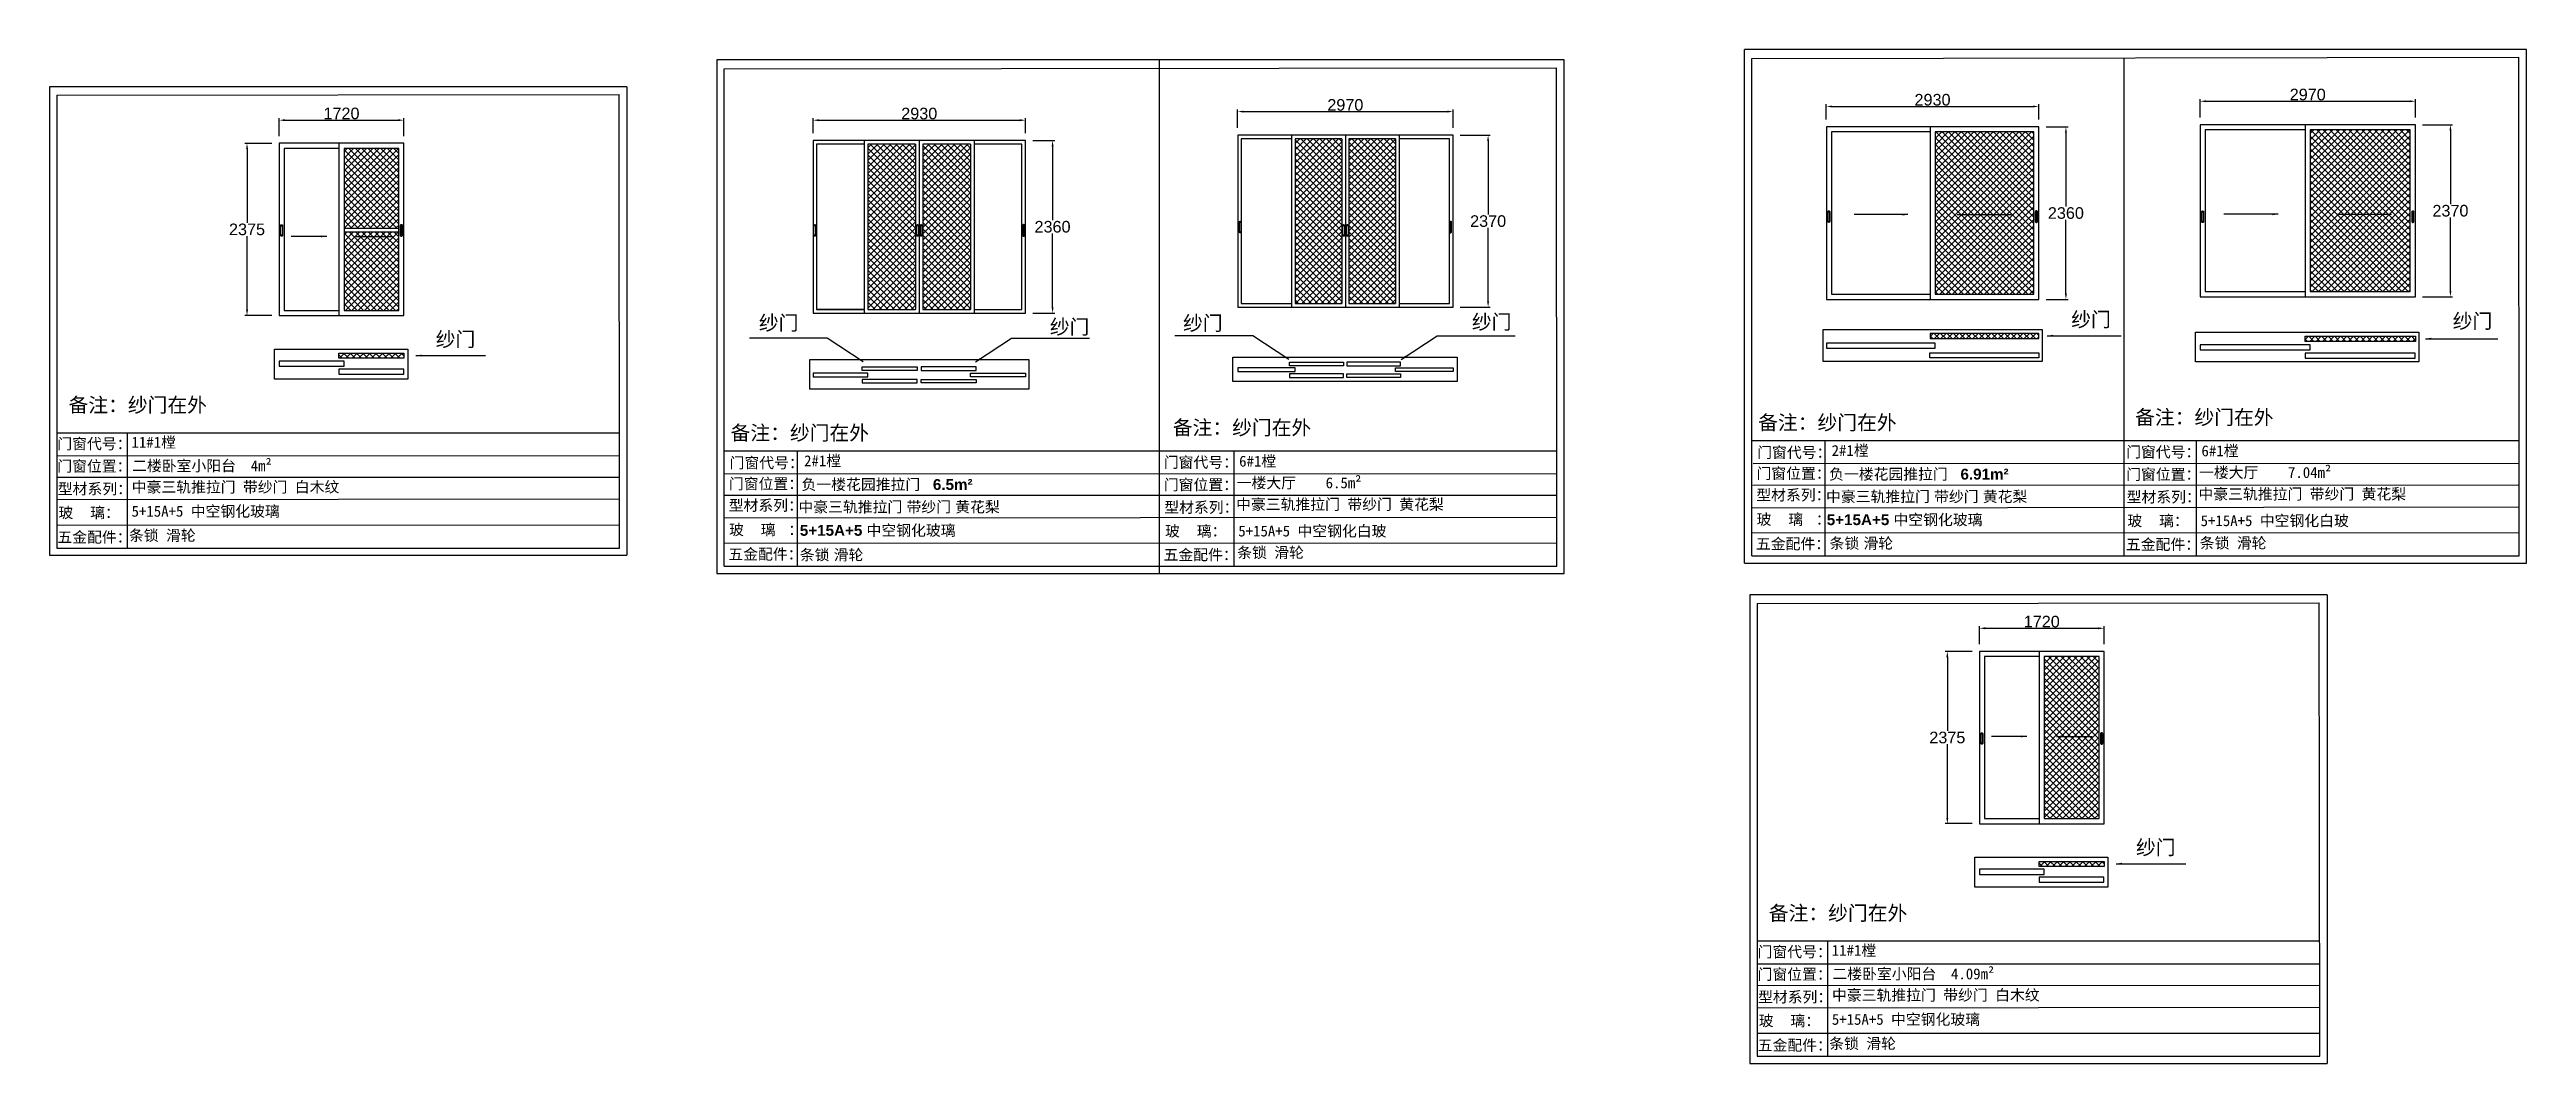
# Model space of a CAD drawing. Header units: inches. Extents: x -138455 to 599497, y -747149 to 13167.
# Drawn here: x 36365 to 70524, y -86344 to -72365 of the extents above; entities that cross this region are included whole.
import ezdxf

# ---------------------------------------------------------------- set-up
doc = ezdxf.new("R2010")
doc.units = ezdxf.units.IN
doc.header["$MEASUREMENT"] = 0
doc.header["$PDMODE"] = 35
doc.header["$PDSIZE"] = -3
doc.layers.add('0 @ 1', color=7, linetype='Continuous')
doc.styles.add('Annotative', font='arialbd.ttf')
doc.styles.get("Standard").update_dxf_attribs({"font": 'arial.ttf'})
doc.dimstyles.get("Standard").update_dxf_attribs({"dimtxt": 80, "dimasz": 70, "dimexe": 40, "dimexo": 80, "dimgap": 0, "dimtad": 1, "dimtih": 1, "dimtoh": 1, "dimdec": 0, "dimzin": 0, "dimdsep": 46, "dimtxsty": 'Standard', "dimcen": 0.09, "dimadec": 0, "dimazin": 0, "dimtfac": 1, "dimtdec": 0, "dimtofl": 0, "dimtmove": 0, "dimatfit": 3, "dimfxl": 0, "dimtolj": 1, "dimtzin": 0, "dimarcsym": 0})
pattern_1 = [(45, (-17907.65, 7520.05), (-44.194174, 44.194174), []), (135, (-17907.65, 7520.05), (-44.194174, -44.194174), [])]

msp = doc.modelspace()

# ---------------------------------------------------------------- texts
at = {"layer": '0 @ 1', "style": 'Annotative'}
for s, height, p in [('备注：纱门在外', 200, (36626.3, -77365)), ('备注：纱门在外 ', 200, (45756.9, -77749.8)), ('备注：纱门在外 ', 200, (51855.3, -77676.6)), ('备注：纱门在外 ', 200, (59928, -77607.4)), ('备注：纱门在外 ', 200, (65126.9, -77534.1)), ('门窗代号：', 150, (36471.9, -77875.1)), ('门窗代号：', 150, (59914.5, -77994.7)), ('门窗代号：', 150, (65003.2, -77987.9)), ('门窗位置：', 150, (36471.9, -78184.1)), ('门窗代号：', 150, (45743.4, -78137.2)), ('门窗代号：', 150, (51731.6, -78130.4)), ('门窗位置：', 150, (59905.4, -78283.7)), ('负一楼花园推拉门   6.91m²', 150, (60906.6, -78294.3)), ('门窗位置：', 150, (65003.2, -78296.9)), ('型材系列：', 150, (36478.2, -78496.2)), ('型材系列：', 150, (45731.5, -78723.6)), ('门窗位置：', 150, (45734.4, -78426.1)), ('负一楼花园推拉门   6.5m²', 150, (46735.5, -78436.7)), ('门窗位置：', 150, (51731.6, -78439.4)), ('型材系列：', 150, (59902.6, -78581.1)), ('中豪三轨推拉门 带纱门 黄花梨', 150, (60863.6, -78602.9)), ('型材系列：', 150, (65009.5, -78609.1)), ('玻    璃：', 150, (36487.3, -78824.7)), ('玻    璃   ：', 150, (45735.5, -79059.7)), ('中豪三轨推拉门 带纱门 黄花梨', 150, (46692.5, -78745.4)), ('5+15A+5 中空钢化玻璃', 150, (46711.8, -79069)), ('型材系列：', 150, (51737.9, -78751.6)), ('玻    璃：', 150, (51748.4, -79078.9)), ('玻    璃   ：', 150, (59906.6, -78917.2)), ('5+15A+5 中空钢化玻璃', 150, (60874.3, -78922.3)), ('玻    璃：', 150, (65020, -78936.4)), ('五金配件：', 150, (36473.2, -79162.3)), ('五金配件：', 150, (45726.3, -79396.8)), ('条锁 滑轮 ', 150, (46711.7, -79406.8)), ('五金配件：', 150, (51727.9, -79405)), ('五金配件：', 150, (59897.4, -79254.3)), ('条锁 滑轮 ', 150, (60912.6, -79247.3)), ('五金配件：', 150, (64999.5, -79262.6)), ('备注：纱门在外', 200, (60074.7, -84370.7)), ('门窗代号：', 150, (59920.3, -84880.8)), ('门窗位置：', 150, (59920.3, -85189.8)), ('型材系列：', 150, (59926.6, -85502)), ('玻    璃：', 150, (59935.7, -85830.4)), ('五金配件：', 150, (59921.6, -86168))]:
    msp.add_text(s, height=height, dxfattribs=at).set_placement(p)
for s, width, insert, char_height, attachment_point in [('{\\fSimSun|b1|i0|c134|p2;纱门}', 4396.385, (46692.4, -76255.4), 200, 9), ('{\\fSimSun|b1|i0|c134|p2;纱门}', 4396.385, (50159.4, -76309.7), 200, 7), ('{\\fSimSun|b1|i0|c134|p2;纱门}', 4396.385, (52542.3, -76258.9), 200, 9), ('{\\fSimSun|b1|i0|c134|p2;纱门}', 4396.385, (55979.7, -76242.5), 200, 7), ('{\\fSimSun|b1|i0|c134|p2;纱门}', 4396.385, (64245.2, -75986.2), 200, 1), ('{\\fSimSun|b1|i0|c134|p2;纱门}', 4396.385, (69506.3, -76008.6), 200, 1), ('{\\fSimSun|b1|i0|c134|p2;纱门}', 4396.385, (41690.1, -76260), 200, 1), ('{\\fSimSun|b1|i0|c134|p2;11#1樘}', 4396.385, (37495.2, -77703.8), 150, 1), ('{\\fSimSun|b1|i0|c134|p2;2#1樘}', 4396.385, (60941.7, -77817.6), 150, 1), ('{\\fSimSun|b1|i0|c134|p2;6#1樘}', 4396.385, (66041.9, -77822.6), 150, 1), ('{\\fSimSun|b1|i0|c134|p2;二楼卧室小阳台  4m²}', 4396.385, (37503.2, -78028.1), 150, 1), ('{\\fSimSun|b1|i0|c134|p2;2#1樘}', 4396.385, (46770.6, -77960.1), 150, 1), ('{\\fSimSun|b1|i0|c134|p2;6#1樘}', 4396.385, (52770.3, -77965.1), 150, 1), ('{\\fSimSun|b1|i0|c134|p2;一楼大厅    7.04m²}', 4396.385, (66008.4, -78121), 150, 1), ('\\pt2250;{\\fSimSun|b1|i0|c134|p2;中豪三轨推拉门 带纱门 白木纹}', 4396.385, (37497.9, -78321.1), 150, 1), ('{\\fSimSun|b1|i0|c134|p2;一楼大厅    6.5m²}', 4396.385, (52736.7, -78263.5), 150, 1), ('{\\fSimSun|b1|i0|c134|p2;中豪三轨推拉门 带纱门 黄花梨}', 4396.385, (52728.4, -78559.9), 150, 1), ('{\\fSimSun|b1|i0|c134|p2;中豪三轨推拉门 带纱门 黄花梨}', 4396.385, (66000.1, -78417.5), 150, 1), ('{\\fSimSun|b1|i0|c134|p2;5+15A+5 中空钢化玻璃}', 5972.399, (37496.1, -78655.5), 150, 1), ('{\\fSimSun|b1|i0|c134|p2;5+15A+5 中空钢化白玻 }', 5972.399, (52758.6, -78928.3), 150, 1), ('{\\fSimSun|b1|i0|c134|p2;5+15A+5 中空钢化白玻 }', 5972.399, (66030.2, -78785.8), 150, 1), ('{\\fSimSun|b1|i0|c134|p2;条锁 滑轮 }', 4396.385, (37460.1, -78988.5), 150, 1), ('{\\fSimSun|b1|i0|c134|p2;条锁 滑轮 }', 4396.385, (52743.7, -79224.5), 150, 1), ('{\\fSimSun|b1|i0|c134|p2;条锁 滑轮 }', 4396.385, (66018, -79092.8), 150, 1), ('{\\fSimSun|b1|i0|c134|p2;纱门}', 4396.385, (65138.5, -83265.7), 200, 1), ('{\\fSimSun|b1|i0|c134|p2;11#1樘}', 4396.385, (60943.5, -84709.5), 150, 1), ('{\\fSimSun|b1|i0|c134|p2;二楼卧室小阳台  4.09m²}', 4396.385, (60951.5, -85033.8), 150, 1), ('\\pt2250;{\\fSimSun|b1|i0|c134|p2;中豪三轨推拉门 带纱门 白木纹}', 4396.385, (60946.3, -85326.8), 150, 1), ('{\\fSimSun|b1|i0|c134|p2;5+15A+5 中空钢化玻璃}', 5972.399, (60944.5, -85661.2), 150, 1), ('{\\fSimSun|b1|i0|c134|p2;条锁 滑轮 }', 4396.385, (60908.5, -85994.2), 150, 1)]:
    msp.add_mtext_dynamic_manual_height_columns(s, width=width, gutter_width=903.5, heights=[0], dxfattribs=dict(at, insert=insert, char_height=char_height, attachment_point=attachment_point))

# ---------------------------------------------------------------- blocks, each defined once
blk = doc.blocks.new('*D1100')
at = {"color": 0, "lineweight": -2, "transparency": 16777216}
for p, q in [((62879, -80663), (62507, -80663)), ((62537, -80743), (62537, -81759)), ((62537, -82958), (62537, -81943)), ((62879, -83038), (62507, -83038))]:
    blk.add_line(p, q, dxfattribs=at)
at = {"color": 0, "transparency": 16777216}
for points in [[(62523, -80743), (62550, -80743), (62537, -80663)], [(62523, -82958), (62550, -82958), (62537, -83038)]]:
    blk.add_solid(points, dxfattribs=at)
at = {"layer": 'Defpoints', "color": 0, "transparency": 16777216}
for p in [(62979, -80663), (62537, -83038), (62979, -83038)]:
    blk.add_point(p, dxfattribs=at)
at = {"color": 0, "transparency": 16777216, "insert": (62537, -81851), "char_height": 160, "attachment_point": 5}
blk.add_mtext('\\A1;2375', dxfattribs=at)
blk = doc.blocks.new('*D1101')
at = {"color": 0, "lineweight": -2, "transparency": 16777216}
for p, q in [((62979, -80563), (62979, -80314)), ((63059, -80344), (64619, -80344)), ((64699, -80563), (64699, -80314))]:
    blk.add_line(p, q, dxfattribs=at)
at = {"color": 0, "transparency": 16777216}
for points in [[(63059, -80331), (63059, -80358), (62979, -80344)], [(64619, -80331), (64619, -80358), (64699, -80344)]]:
    blk.add_solid(points, dxfattribs=at)
at = {"layer": 'Defpoints', "color": 0, "transparency": 16777216}
for p in [(64699, -80344), (62979, -80663), (64699, -80663)]:
    blk.add_point(p, dxfattribs=at)
at = {"color": 0, "transparency": 16777216, "insert": (63839, -80253), "char_height": 160, "attachment_point": 5}
blk.add_mtext('\\A1;1720', dxfattribs=at)
blk = doc.blocks.new('*D1102')
at = {"color": 0, "lineweight": -2, "transparency": 16777216}
for p, q in [((69092, -73403), (69505, -73403)), ((69475, -73483), (69475, -74496)), ((69475, -75693), (69475, -74680)), ((69092, -75773), (69505, -75773))]:
    blk.add_line(p, q, dxfattribs=at)
at = {"color": 0, "transparency": 16777216}
for points in [[(69462, -73483), (69489, -73483), (69475, -73403)], [(69462, -75693), (69489, -75693), (69475, -75773)]]:
    blk.add_solid(points, dxfattribs=at)
at = {"layer": 'Defpoints', "color": 0, "transparency": 16777216}
for p in [(68992, -73403), (68992, -75773), (69475, -75773)]:
    blk.add_point(p, dxfattribs=at)
at = {"color": 0, "transparency": 16777216, "insert": (69475, -74588), "char_height": 160, "attachment_point": 5}
blk.add_mtext('\\A1;2370', dxfattribs=at)
blk = doc.blocks.new('*D1103')
at = {"color": 0, "lineweight": -2, "transparency": 16777216}
for p, q in [((66022, -73303), (66022, -73048)), ((66102, -73078), (68912, -73078)), ((68992, -73303), (68992, -73048))]:
    blk.add_line(p, q, dxfattribs=at)
at = {"color": 0, "transparency": 16777216}
for points in [[(66102, -73065), (66102, -73091), (66022, -73078)], [(68912, -73065), (68912, -73091), (68992, -73078)]]:
    blk.add_solid(points, dxfattribs=at)
at = {"layer": 'Defpoints', "color": 0, "transparency": 16777216}
for p in [(68992, -73078), (66022, -73403), (68992, -73403)]:
    blk.add_point(p, dxfattribs=at)
at = {"color": 0, "transparency": 16777216, "insert": (67507, -72986), "char_height": 160, "attachment_point": 5}
blk.add_mtext('\\A1;2970', dxfattribs=at)
blk = doc.blocks.new('*D1104')
at = {"color": 0, "lineweight": -2, "transparency": 16777216}
for p, q in [((60868, -73330), (60868, -73120)), ((60948, -73150), (63718, -73150)), ((63798, -73330), (63798, -73120))]:
    blk.add_line(p, q, dxfattribs=at)
at = {"color": 0, "transparency": 16777216}
for points in [[(60948, -73137), (60948, -73163), (60868, -73150)], [(63718, -73137), (63718, -73163), (63798, -73150)]]:
    blk.add_solid(points, dxfattribs=at)
at = {"layer": 'Defpoints', "color": 0, "transparency": 16777216}
for p in [(60868, -73430), (63798, -73150), (63798, -73430)]:
    blk.add_point(p, dxfattribs=at)
at = {"color": 0, "transparency": 16777216, "insert": (62333, -73058), "char_height": 160, "attachment_point": 5}
blk.add_mtext('\\A1;2930', dxfattribs=at)
blk = doc.blocks.new('*D1105')
at = {"color": 0, "lineweight": -2, "transparency": 16777216}
for p, q in [((63898, -73430), (64202, -73430)), ((64172, -73510), (64172, -74528)), ((64172, -75730), (64172, -74712)), ((63898, -75810), (64202, -75810))]:
    blk.add_line(p, q, dxfattribs=at)
at = {"color": 0, "transparency": 16777216}
for points in [[(64159, -73510), (64186, -73510), (64172, -73430)], [(64159, -75730), (64186, -75730), (64172, -75810)]]:
    blk.add_solid(points, dxfattribs=at)
at = {"layer": 'Defpoints', "color": 0, "transparency": 16777216}
for p in [(63798, -73430), (63798, -75810), (64172, -75810)]:
    blk.add_point(p, dxfattribs=at)
at = {"color": 0, "transparency": 16777216, "insert": (64172, -74620), "char_height": 160, "attachment_point": 5}
blk.add_mtext('\\A1;2360', dxfattribs=at)
blk = doc.blocks.new('*D1125')
at = {"color": 0, "lineweight": -2, "transparency": 16777216}
for p, q in [((46894, -73519), (46894, -73309)), ((46974, -73339), (49744, -73339)), ((49824, -73519), (49824, -73309))]:
    blk.add_line(p, q, dxfattribs=at)
at = {"color": 0, "transparency": 16777216}
for points in [[(46974, -73326), (46974, -73353), (46894, -73339)], [(49744, -73326), (49744, -73353), (49824, -73339)]]:
    blk.add_solid(points, dxfattribs=at)
at = {"layer": 'Defpoints', "color": 0, "transparency": 16777216}
for p in [(49824, -73339), (46894, -73619), (49824, -73619)]:
    blk.add_point(p, dxfattribs=at)
at = {"color": 0, "transparency": 16777216, "insert": (48359, -73248), "char_height": 160, "attachment_point": 5}
blk.add_mtext('\\A1;2930', dxfattribs=at)
blk = doc.blocks.new('*D1126')
at = {"color": 0, "lineweight": -2, "transparency": 16777216}
for p, q in [((49924, -73619), (50227, -73619)), ((50197, -73699), (50197, -74718)), ((50197, -75919), (50197, -74901)), ((49924, -75999), (50227, -75999))]:
    blk.add_line(p, q, dxfattribs=at)
at = {"color": 0, "transparency": 16777216}
for points in [[(50184, -73699), (50211, -73699), (50197, -73619)], [(50184, -75919), (50211, -75919), (50197, -75999)]]:
    blk.add_solid(points, dxfattribs=at)
at = {"layer": 'Defpoints', "color": 0, "transparency": 16777216}
for p in [(49824, -73619), (49824, -75999), (50197, -75999)]:
    blk.add_point(p, dxfattribs=at)
at = {"color": 0, "transparency": 16777216, "insert": (50197, -74809), "char_height": 160, "attachment_point": 5}
blk.add_mtext('\\A1;2360', dxfattribs=at)
blk = doc.blocks.new('*D1127')
at = {"color": 0, "lineweight": -2, "transparency": 16777216}
for p, q in [((55820, -73546), (56234, -73546)), ((56204, -73626), (56204, -74639)), ((56204, -75836), (56204, -74822)), ((55820, -75916), (56234, -75916))]:
    blk.add_line(p, q, dxfattribs=at)
at = {"color": 0, "transparency": 16777216}
for points in [[(56190, -73626), (56217, -73626), (56204, -73546)], [(56190, -75836), (56217, -75836), (56204, -75916)]]:
    blk.add_solid(points, dxfattribs=at)
at = {"layer": 'Defpoints', "color": 0, "transparency": 16777216}
for p in [(55720, -73546), (55720, -75916), (56204, -75916)]:
    blk.add_point(p, dxfattribs=at)
at = {"color": 0, "transparency": 16777216, "insert": (56204, -74731), "char_height": 160, "attachment_point": 5}
blk.add_mtext('\\A1;2370', dxfattribs=at)
blk = doc.blocks.new('*D1128')
at = {"color": 0, "lineweight": -2, "transparency": 16777216}
for p, q in [((52750, -73446), (52750, -73190)), ((52830, -73220), (55640, -73220)), ((55720, -73446), (55720, -73190))]:
    blk.add_line(p, q, dxfattribs=at)
at = {"color": 0, "transparency": 16777216}
for points in [[(52830, -73207), (52830, -73234), (52750, -73220)], [(55640, -73207), (55640, -73234), (55720, -73220)]]:
    blk.add_solid(points, dxfattribs=at)
at = {"layer": 'Defpoints', "color": 0, "transparency": 16777216}
for p in [(55720, -73220), (52750, -73546), (55720, -73546)]:
    blk.add_point(p, dxfattribs=at)
at = {"color": 0, "transparency": 16777216, "insert": (54235, -73129), "char_height": 160, "attachment_point": 5}
blk.add_mtext('\\A1;2970', dxfattribs=at)
blk = doc.blocks.new('*D1129')
at = {"color": 0, "lineweight": -2, "transparency": 16777216}
for p, q in [((39431, -73658), (39058, -73658)), ((39088, -73738), (39088, -74754)), ((39088, -75953), (39088, -74937)), ((39431, -76033), (39058, -76033))]:
    blk.add_line(p, q, dxfattribs=at)
at = {"color": 0, "transparency": 16777216}
for points in [[(39075, -73738), (39102, -73738), (39088, -73658)], [(39075, -75953), (39102, -75953), (39088, -76033)]]:
    blk.add_solid(points, dxfattribs=at)
at = {"layer": 'Defpoints', "color": 0, "transparency": 16777216}
for p in [(39531, -73658), (39088, -76033), (39531, -76033)]:
    blk.add_point(p, dxfattribs=at)
at = {"color": 0, "transparency": 16777216, "insert": (39088, -74845), "char_height": 160, "attachment_point": 5}
blk.add_mtext('\\A1;2375', dxfattribs=at)
blk = doc.blocks.new('*D1130')
at = {"color": 0, "lineweight": -2, "transparency": 16777216}
for p, q in [((39531, -73558), (39531, -73309)), ((39611, -73339), (41171, -73339)), ((41251, -73558), (41251, -73309))]:
    blk.add_line(p, q, dxfattribs=at)
at = {"color": 0, "transparency": 16777216}
for points in [[(39611, -73325), (39611, -73352), (39531, -73339)], [(41171, -73325), (41171, -73352), (41251, -73339)]]:
    blk.add_solid(points, dxfattribs=at)
at = {"layer": 'Defpoints', "color": 0, "transparency": 16777216}
for p in [(41251, -73339), (39531, -73658), (41251, -73658)]:
    blk.add_point(p, dxfattribs=at)
at = {"color": 0, "transparency": 16777216, "insert": (40391, -73247), "char_height": 160, "attachment_point": 5}
blk.add_mtext('\\A1;1720', dxfattribs=at)

# ---------------------------------------------------------------- dimensions: what is measured, and where the dimension line sits
for base, p1, p2, picture, middle in [((55720.4, -73220.5), (52750.4, -73545.6), (55720.4, -73545.6), '*D1128', (54235.4, -73128.8)), ((63798.5, -73149.8), (60868.5, -73429.9), (63798.5, -73429.9), '*D1104', (62333.5, -73058.1)), ((68992, -73078), (66022, -73403.1), (68992, -73403.1), '*D1103', (67507, -72986.3)), ((41250.7, -73338.6), (39530.7, -73657.8), (41250.7, -73657.8), '*D1130', (40390.7, -73246.9)), ((49823.6, -73339.4), (46893.6, -73619.4), (49823.6, -73619.4), '*D1125', (48358.6, -73247.7)), ((64699.1, -80344.3), (62979.1, -80663.5), (64699.1, -80663.5), '*D1101', (63839.1, -80252.6))]:
    dim = msp.add_linear_dim(base=base, p1=p1, p2=p2, dimstyle='Standard', override={"dimtxt": 160, "dimasz": 80, "dimexe": 30, "dimexo": 100, "dimgap": 10})
    dim.commit()
    dim.dimension.update_dxf_attribs({"geometry": picture, "text_midpoint": middle})
for base, p1, p2, text, picture, middle in [((64172.2, -75809.9), (63798.5, -73429.9), (63798.5, -75809.9), '2360', '*D1105', (64172.2, -74619.9)), ((39088.2, -76032.8), (39530.7, -73657.8), (39530.7, -76032.8), '2375', '*D1129', (39088.2, -74845.3)), ((50197.3, -75999.4), (49823.6, -73619.4), (49823.6, -75999.4), '2360', '*D1126', (50197.3, -74809.4)), ((62536.5, -83038.5), (62979.1, -80663.5), (62979.1, -83038.5), '2375', '*D1100', (62536.5, -81851))]:
    dim = msp.add_linear_dim(base=base, p1=p1, p2=p2, angle=90, text=text, dimstyle='Standard', override={"dimtxt": 160, "dimasz": 80, "dimexe": 30, "dimexo": 100, "dimgap": 10})
    dim.commit()
    dim.dimension.update_dxf_attribs({"geometry": picture, "text_midpoint": middle})
for base, p1, p2, picture, middle in [((69475.3, -75773.1), (68992, -73403.1), (68992, -75773.1), '*D1102', (69475.3, -74588.1)), ((56203.6, -75915.6), (55720.4, -73545.6), (55720.4, -75915.6), '*D1127', (56203.6, -74730.6))]:
    dim = msp.add_linear_dim(base=base, p1=p1, p2=p2, angle=90, dimstyle='Standard', override={"dimtxt": 160, "dimasz": 80, "dimexe": 30, "dimexo": 100, "dimgap": 10})
    dim.commit()
    dim.dimension.update_dxf_attribs({"geometry": picture, "text_midpoint": middle})

# ---------------------------------------------------------------- hatches: boundary and pattern name
h = msp.add_hatch()
h.set_pattern_fill('ANSI37', color=256, scale=500)
h.paths.add_polyline_path([(41180.7, -73727.8), (40425.7, -73727.8), (40425.7, -74828.5), (41180.7, -74828.5)])
h.paths.add_polyline_path([(41180.7, -74878.5), (40425.7, -74878.5), (40425.7, -75962.8), (41180.7, -75962.8)])
h = msp.add_hatch()
h.set_pattern_fill('ANSI37', color=256, scale=500)
h.set_pattern_definition([(45, (-32078.72, 14930.827), (-44.194174, 44.194174), []), (135, (-32078.72, 14930.827), (-44.194174, -44.194174), [])])
h.paths.add_polyline_path([(47651.1, -75949.4), (48308.6, -75949.4), (48308.6, -73669.4), (47651.1, -73669.4)])
h.paths.add_polyline_path([(49066.1, -73669.4), (48408.6, -73669.4), (48408.6, -75949.4), (49066.1, -75949.4)])
h.paths.add_polyline_path([(53542.9, -75865.6), (54185.4, -75865.6), (54185.4, -73595.6), (53542.9, -73595.6)])
h.paths.add_polyline_path([(54927.9, -73595.6), (54285.4, -73595.6), (54285.4, -75865.6), (54927.9, -75865.6)])
h = msp.add_hatch()
h.set_pattern_fill('ANSI37', color=256, scale=500)
h.set_pattern_definition([(45, (-94160.04, 20282.01), (-44.194174, 44.194174), []), (135, (-94160.04, 20282.01), (-44.194174, -44.194174), [])])
h.paths.add_polyline_path([(63728.5, -73499.9), (62368.5, -73499.9), (62368.5, -75739.9), (63728.5, -75739.9)])
h = msp.add_hatch()
h.set_pattern_fill('ANSI37', color=256, scale=500)
h.set_pattern_definition([(45, (-80350.37, 26162.57), (-44.194174, 44.194174), []), (135, (-80350.37, 26162.57), (-44.194174, -44.194174), [])])
h.paths.add_polyline_path([(68922, -73473.1), (67542, -73473.1), (67542, -75703.1), (68922, -75703.1)])
h = msp.add_hatch()
h.set_pattern_fill('ANSI37', color=256, scale=500)
h.set_pattern_definition(pattern_1)
h.paths.add_polyline_path([(63798.5, -76348.9), (63798.5, -76278.9), (62298.5, -76278.9), (62298.5, -76348.9)])
h = msp.add_hatch()
h.set_pattern_fill('ANSI37', color=256, scale=500)
h.set_pattern_definition(pattern_1)
h.paths.add_polyline_path([(67472, -76318.3), (67472, -76388.3), (68992, -76388.3), (68992, -76318.3)])
h = msp.add_hatch()
h.set_pattern_fill('ANSI37', color=256, scale=500)
h.set_pattern_definition([(45, (-23611.136, 7543.597), (-44.194174, 44.194174), []), (135, (-23611.136, 7543.597), (-44.194174, -44.194174), [])])
h.paths.add_polyline_path([(41250.7, -76621.8), (41250.7, -76551.8), (40355.7, -76551.8), (40355.7, -76621.8)])
h = msp.add_hatch()
h.set_pattern_fill('ANSI37', color=256, scale=500)
h.set_pattern_definition([(45, (-21651.894, 22172.444), (-44.194174, 44.194174), []), (135, (-21651.894, 22172.444), (-44.194174, -44.194174), [])])
h.paths.add_polyline_path([(63874.1, -82968.5), (64629.1, -82968.5), (64629.1, -80733.5), (63874.1, -80733.5)])
h = msp.add_hatch()
h.set_pattern_fill('ANSI37', color=256, scale=500)
h.set_pattern_definition([(45, (-162.77, 537.877), (-44.194174, 44.194174), []), (135, (-162.77, 537.877), (-44.194174, -44.194174), [])])
h.paths.add_polyline_path([(64699.1, -83627.6), (64699.1, -83557.6), (63804.1, -83557.6), (63804.1, -83627.6)])

# ---------------------------------------------------------------- linework, layer by layer
for p, q in [((70523.7, -72364.9), (59739.8, -72364.9)), ((59739.8, -79444.9), (59739.8, -72364.9)), ((70523.7, -79444.9), (70523.7, -72364.9)), ((51666.4, -72507.4), (45568.8, -72507.4)), ((45568.8, -72507.4), (45568.8, -79587.4)), ((45668.8, -72631.5), (57144.9, -72614.8)), ((45668.8, -79487.4), (45668.8, -72631.5)), ((51666.4, -72507.4), (51666.4, -79587.4)), ((57252.1, -72507.4), (51666.4, -72507.4)), ((57152.5, -79487.8), (57144.9, -72614.8)), ((57252.1, -79587.4), (57252.1, -72507.4)), ((59839.8, -72489), (70416.5, -72471.7)), ((59839.8, -79344.9), (59839.8, -72489)), ((64972.5, -72478.5), (64972.4, -79345.3)), ((70424.1, -79345.3), (70416.5, -72471.7)), ((44325.6, -72879.3), (36364.7, -72879.3)), ((36364.7, -72879.3), (36364.7, -79338.5)), ((36464.7, -72995), (44218.4, -72986)), ((36464.7, -72995), (36464.7, -79239)), ((44226, -79238.9), (44218.4, -72986)), ((44325.6, -72879.3), (44325.6, -79338.5)), ((62298.5, -73429.9), (62298.5, -75809.9)), ((67472, -73403.1), (67472, -75773.1)), ((40355.7, -73657.8), (40355.7, -76032.8)), ((40425.7, -73727.8), (40425.7, -75962.8)), ((49823.6, -73619.4), (46893.6, -73619.4)), ((46893.6, -73619.4), (46893.6, -75999.4)), ((46943.6, -73669.4), (46943.6, -75949.4)), ((47601.1, -73669.4), (46943.6, -73669.4)), ((47601.1, -73619.4), (47601.1, -75999.4)), ((47651.1, -73669.4), (47651.1, -75949.4)), ((48308.6, -73669.4), (47651.1, -73669.4)), ((48308.6, -73669.4), (48308.6, -75949.4)), ((48358.6, -73619.4), (48358.6, -75999.4)), ((49066.1, -73669.4), (48408.6, -73669.4)), ((48408.6, -73669.4), (48408.6, -75949.4)), ((49066.1, -73669.4), (49066.1, -75949.4)), ((49116.1, -73619.4), (49116.1, -75999.4)), ((49773.6, -73669.4), (49116.1, -73669.4)), ((49773.6, -75949.4), (49773.6, -73669.4)), ((49823.6, -75999.4), (49823.6, -73619.4)), ((52800.4, -73595.6), (52800.4, -75865.6)), ((53492.9, -73595.6), (52800.4, -73595.6)), ((53492.9, -73545.6), (53492.9, -75915.6)), ((53542.9, -73595.6), (53542.9, -75865.6)), ((54185.4, -73595.6), (53542.9, -73595.6)), ((54185.4, -73595.6), (54185.4, -75865.6)), ((54235.4, -73545.6), (54235.4, -75915.6)), ((54285.4, -73595.6), (54285.4, -75865.6)), ((54927.9, -73595.6), (54285.4, -73595.6)), ((54927.9, -73595.6), (54927.9, -75865.6)), ((54977.9, -73545.6), (54977.9, -75915.6)), ((55670.4, -73595.6), (54977.9, -73595.6)), ((55670.4, -75865.6), (55670.4, -73595.6)), ((62368.5, -73499.9), (62368.5, -75739.9)), ((67542, -73473.1), (67542, -75703.1)), ((40425.7, -74828.5), (41180.7, -74828.5)), ((40425.7, -74878.5), (41180.7, -74878.5)), ((46893.6, -75999.4), (49823.6, -75999.4)), ((46943.6, -75949.4), (47601.1, -75949.4)), ((47651.1, -75949.4), (48308.6, -75949.4)), ((48408.6, -75949.4), (49066.1, -75949.4)), ((49116.1, -75949.4), (49773.6, -75949.4)), ((52800.4, -75865.6), (53492.9, -75865.6)), ((53542.9, -75865.6), (54185.4, -75865.6)), ((54285.4, -75865.6), (54927.9, -75865.6)), ((54977.9, -75865.6), (55670.4, -75865.6)), ((36464.7, -77649.8), (44223.9, -77649.8)), ((37435.9, -77649.8), (37436.3, -79239.8)), ((59839.8, -77756.2), (70422, -77756.2)), ((60845.9, -77755.9), (60845.8, -79345.1)), ((65967.2, -77761.2), (65967.6, -79345.4)), ((36464.7, -77965), (44224.3, -77962.9)), ((45668.8, -77898.7), (51666.4, -77898.7)), ((45668.8, -78213.8), (57150.8, -78211.8)), ((46674.8, -77898.4), (46674.7, -79487.5)), ((51666.4, -77898.7), (57150.4, -77898.7)), ((52695.5, -77903.6), (52696, -79487.9)), ((59857.1, -78073.3), (70422.4, -78069.3)), ((36464.7, -78262.4), (44224.7, -78259.2)), ((36464.7, -78570.5), (44225.1, -78561.5)), ((45668.8, -78508), (57151.2, -78508)), ((59854, -78371.8), (70422.8, -78365.6)), ((45668.8, -78819.4), (57151.6, -78810.4)), ((59839.8, -78685.3), (70423.2, -78667.9)), ((36464.7, -78921.2), (44225.6, -78918.8)), ((36464.7, -79239), (44226, -79239.1)), ((45668.8, -79170.1), (57152, -79167.7)), ((59839.8, -79029.9), (70423.7, -79025.2)), ((36364.7, -79338.5), (44325.6, -79338.5)), ((45568.8, -79587.4), (51666.4, -79587.4)), ((45668.8, -79487.8), (51666.4, -79487.9)), ((51666.4, -79487.8), (57152.5, -79487.9)), ((51666.4, -79587.4), (57252.1, -79587.4)), ((59739.8, -79444.9), (70523.7, -79444.9)), ((59839.8, -79345.3), (70424.1, -79345.4)), ((67773.9, -79885), (59813.1, -79885)), ((59813.1, -79885), (59813.1, -86344.2)), ((67773.9, -79885), (67773.9, -86344.2)), ((59913.1, -80000.7), (67666.8, -79991.7)), ((59913.1, -80000.7), (59913.1, -86244.7)), ((67674.3, -86244.7), (67666.8, -79991.7)), ((63804.1, -80663.5), (63804.1, -83038.5)), ((63874.1, -80733.5), (63874.1, -82968.5)), ((59913.1, -84655.5), (67672.3, -84655.5)), ((60884.2, -84655.5), (60884.7, -86245.5)), ((59913.1, -84970.7), (67672.7, -84968.6)), ((59913.1, -85268.1), (67673.1, -85264.9)), ((59913.1, -85576.2), (67673.5, -85567.3)), ((59913.1, -85927), (67673.9, -85924.5)), ((59813.1, -86344.2), (67773.9, -86344.2)), ((59913.1, -86244.7), (67674.3, -86244.8))]:
    msp.add_line(p, q)
for points in [[(60868.5, -75809.9), (63798.5, -75809.9), (63798.5, -73429.9), (60868.5, -73429.9)], [(66022, -75773.1), (68992, -75773.1), (68992, -73403.1), (66022, -73403.1)], [(39530.7, -76032.8), (41250.7, -76032.8), (41250.7, -73657.8), (39530.7, -73657.8)], [(52750.4, -75915.6), (55720.4, -75915.6), (55720.4, -73545.6), (52750.4, -73545.6)], [(39554, -74793.3), (39575.3, -74793.3), (39575.3, -74924.5), (39554, -74924.5)], [(39554, -74793.3), (39575.3, -74793.3), (39575.3, -74924.5), (39554, -74924.5)], [(41227.4, -74793.3), (41206.1, -74793.3), (41206.1, -74924.5), (41227.4, -74924.5)], [(41227.4, -74793.3), (41206.1, -74793.3), (41206.1, -74924.5), (41227.4, -74924.5)], [(46907.1, -74792.3), (46928.4, -74792.3), (46928.4, -74923.5), (46907.1, -74923.5)], [(46907.1, -74792.3), (46928.4, -74792.3), (46928.4, -74923.5), (46907.1, -74923.5)], [(48323.1, -74792.3), (48344.4, -74792.3), (48344.4, -74923.5), (48323.1, -74923.5)], [(48323.1, -74792.3), (48344.4, -74792.3), (48344.4, -74923.5), (48323.1, -74923.5)], [(48374.4, -74792.3), (48395.7, -74792.3), (48395.7, -74923.5), (48374.4, -74923.5)], [(48374.4, -74792.3), (48395.7, -74792.3), (48395.7, -74923.5), (48374.4, -74923.5)], [(49810.1, -74792.3), (49788.8, -74792.3), (49788.8, -74923.5), (49810.1, -74923.5)], [(49810.1, -74792.3), (49788.8, -74792.3), (49788.8, -74923.5), (49810.1, -74923.5)], [(52774.5, -74746.3), (52795.7, -74746.3), (52795.7, -74877.5), (52774.5, -74877.5)], [(52774.5, -74746.3), (52795.7, -74746.3), (52795.7, -74877.5), (52774.5, -74877.5)], [(54199.8, -74792.3), (54221.1, -74792.3), (54221.1, -74923.5), (54199.8, -74923.5)], [(54199.8, -74792.3), (54221.1, -74792.3), (54221.1, -74923.5), (54199.8, -74923.5)], [(54251.2, -74792.3), (54272.5, -74792.3), (54272.5, -74923.5), (54251.2, -74923.5)], [(54251.2, -74792.3), (54272.5, -74792.3), (54272.5, -74923.5), (54251.2, -74923.5)], [(55696.3, -74746.3), (55675, -74746.3), (55675, -74877.5), (55696.3, -74877.5)], [(55696.3, -74746.3), (55675, -74746.3), (55675, -74877.5), (55696.3, -74877.5)], [(60891.6, -74602.7), (60912.9, -74602.7), (60912.9, -74734), (60891.6, -74734)], [(60891.6, -74602.7), (60912.9, -74602.7), (60912.9, -74734), (60891.6, -74734)], [(63775.4, -74602.7), (63754.1, -74602.7), (63754.1, -74734), (63775.4, -74734)], [(63775.4, -74602.7), (63754.1, -74602.7), (63754.1, -74734), (63775.4, -74734)], [(66046.1, -74603.8), (66067.4, -74603.8), (66067.4, -74735), (66046.1, -74735)], [(66046.1, -74603.8), (66067.4, -74603.8), (66067.4, -74735), (66046.1, -74735)], [(68967.9, -74603.8), (68946.6, -74603.8), (68946.6, -74735), (68967.9, -74735)], [(68967.9, -74603.8), (68946.6, -74603.8), (68946.6, -74735), (68967.9, -74735)], [(39466.5, -76493.9), (41304.2, -76493.9), (41304.2, -76907.5), (39466.5, -76907.5)], [(60824.9, -76224.8), (63846.9, -76224.8), (63846.9, -76667.4), (60824.9, -76667.4)], [(62368.5, -76412.1), (60868.5, -76412.1), (60868.5, -76482.1), (62368.5, -76482.1)], [(63798.5, -76278.9), (62298.5, -76278.9), (62298.5, -76348.9), (63798.5, -76348.9)], [(65959.3, -76263.1), (69039.1, -76263.1), (69039.1, -76672.5), (65959.3, -76672.5)], [(67542, -76434.2), (66022, -76434.2), (66022, -76504.2), (67542, -76504.2)], [(67472, -76318.3), (68992, -76318.3), (68992, -76388.3), (67472, -76388.3)], [(40425.7, -76661.3), (39530.7, -76661.3), (39530.7, -76731.3), (40425.7, -76731.3)], [(40354.2, -76840.8), (41249.2, -76840.8), (41249.2, -76770.8), (40354.2, -76770.8)], [(40355.7, -76551.8), (41250.7, -76551.8), (41250.7, -76621.8), (40355.7, -76621.8)], [(46850, -76640.7), (49872, -76640.7), (49872, -77048.5), (46850, -77048.5)], [(47651.1, -76826.1), (46893.6, -76826.1), (46893.6, -76876.1), (47651.1, -76876.1)], [(48330.8, -76790.4), (47573.3, -76790.4), (47573.3, -76740.4), (48330.8, -76740.4)], [(48387.4, -76790.4), (49144.9, -76790.4), (49144.9, -76740.4), (48387.4, -76740.4)], [(49066.1, -76826.1), (49823.6, -76826.1), (49823.6, -76876.1), (49066.1, -76876.1)], [(52685, -76607.3), (55775.4, -76607.3), (55775.4, -76940.1), (52685, -76940.1)], [(53542.9, -76755.4), (52750.4, -76755.4), (52750.4, -76805.4), (53542.9, -76805.4)], [(54209.4, -76723.7), (53466.9, -76723.7), (53466.9, -76673.7), (54209.4, -76673.7)], [(54209.4, -76837.1), (53466.9, -76837.1), (53466.9, -76887.1), (54209.4, -76887.1)], [(54255.2, -76723.7), (54997.7, -76723.7), (54997.7, -76673.7), (54255.2, -76673.7)], [(54255.2, -76837.1), (54997.7, -76837.1), (54997.7, -76887.1), (54255.2, -76887.1)], [(54927.9, -76755.4), (55720.4, -76755.4), (55720.4, -76805.4), (54927.9, -76805.4)], [(63797.6, -76615.2), (62297.6, -76615.2), (62297.6, -76545.2), (63797.6, -76545.2)], [(68991, -76551.7), (67471, -76551.7), (67471, -76621.7), (68991, -76621.7)], [(48330.8, -76911.9), (47573.3, -76911.9), (47573.3, -76961.9), (48330.8, -76961.9)], [(48387.4, -76911.9), (49144.9, -76911.9), (49144.9, -76961.9), (48387.4, -76961.9)], [(62979.1, -83038.5), (64699.1, -83038.5), (64699.1, -80663.5), (62979.1, -80663.5)], [(63002.4, -81799), (63023.7, -81799), (63023.7, -81930.2), (63002.4, -81930.2)], [(63002.4, -81799), (63023.7, -81799), (63023.7, -81930.2), (63002.4, -81930.2)], [(64675.8, -81799), (64654.5, -81799), (64654.5, -81930.2), (64675.8, -81930.2)], [(64675.8, -81799), (64654.5, -81799), (64654.5, -81930.2), (64675.8, -81930.2)], [(62914.9, -83499.6), (64752.5, -83499.6), (64752.5, -83913.3), (62914.9, -83913.3)], [(63874.1, -83667.1), (62979.1, -83667.1), (62979.1, -83737.1), (63874.1, -83737.1)], [(63804.1, -83557.6), (64699.1, -83557.6), (64699.1, -83627.6), (63804.1, -83627.6)], [(63802.5, -83846.6), (64697.5, -83846.6), (64697.5, -83776.6), (63802.5, -83776.6)]]:
    msp.add_lwpolyline(points, close=True)
for points in [[(40355.7, -73727.8), (39600.7, -73727.8), (39600.7, -75962.8), (40355.7, -75962.8)], [(40425.7, -75962.8), (41180.7, -75962.8), (41180.7, -73727.8), (40425.7, -73727.8)], [(62298.5, -73499.9), (60938.5, -73499.9), (60938.5, -75739.9), (62298.5, -75739.9)], [(62368.5, -75739.9), (63728.5, -75739.9), (63728.5, -73499.9), (62368.5, -73499.9)], [(67472, -73473.1), (66092, -73473.1), (66092, -75703.1), (67472, -75703.1)], [(67542, -75703.1), (68922, -75703.1), (68922, -73473.1), (67542, -73473.1)], [(47601.1, -75949.4), (46943.6, -75949.4)], [(63804.1, -80733.5), (63049.1, -80733.5), (63049.1, -82968.5), (63804.1, -82968.5)], [(63874.1, -82968.5), (64629.1, -82968.5), (64629.1, -80733.5), (63874.1, -80733.5)]]:
    msp.add_lwpolyline(points)
for points in [[(39564.1, -74779.6), (39565.7, -74779.6, -0.4142136), (39579.7, -74793.6), (39579.7, -74923.8, -0.4142136), (39565.7, -74937.8), (39564.1, -74937.8, -0.4142136), (39550.1, -74923.8), (39550.1, -74793.6, -0.4142136)], [(39564.1, -74779.6), (39565.7, -74779.6, -0.4142136), (39579.7, -74793.6), (39579.7, -74923.8, -0.4142136), (39565.7, -74937.8), (39564.1, -74937.8, -0.4142136), (39550.1, -74923.8), (39550.1, -74793.6, -0.4142136)], [(41217.3, -74779.6), (41215.7, -74779.6, 0.4142136), (41201.7, -74793.6), (41201.7, -74923.8, 0.4142136), (41215.7, -74937.8), (41217.3, -74937.8, 0.4142136), (41231.3, -74923.8), (41231.3, -74793.6, 0.4142136)], [(41217.3, -74779.6), (41215.7, -74779.6, 0.4142136), (41201.7, -74793.6), (41201.7, -74923.8, 0.4142136), (41215.7, -74937.8), (41217.3, -74937.8, 0.4142136), (41231.3, -74923.8), (41231.3, -74793.6, 0.4142136)], [(46917.2, -74778.6), (46918.8, -74778.6, -0.4142136), (46932.8, -74792.6), (46932.8, -74922.8, -0.4142136), (46918.8, -74936.8), (46917.2, -74936.8, -0.4142136), (46903.2, -74922.8), (46903.2, -74792.6, -0.4142136)], [(46917.2, -74778.6), (46918.8, -74778.6, -0.4142136), (46932.8, -74792.6), (46932.8, -74922.8, -0.4142136), (46918.8, -74936.8), (46917.2, -74936.8, -0.4142136), (46903.2, -74922.8), (46903.2, -74792.6, -0.4142136)], [(48333.2, -74778.6), (48334.8, -74778.6, -0.4142136), (48348.8, -74792.6), (48348.8, -74922.8, -0.4142136), (48334.8, -74936.8), (48333.2, -74936.8, -0.4142136), (48319.2, -74922.8), (48319.2, -74792.6, -0.4142136)], [(48333.2, -74778.6), (48334.8, -74778.6, -0.4142136), (48348.8, -74792.6), (48348.8, -74922.8, -0.4142136), (48334.8, -74936.8), (48333.2, -74936.8, -0.4142136), (48319.2, -74922.8), (48319.2, -74792.6, -0.4142136)], [(48384.5, -74778.6), (48386.1, -74778.6, -0.4142136), (48400.1, -74792.6), (48400.1, -74922.8, -0.4142136), (48386.1, -74936.8), (48384.5, -74936.8, -0.4142136), (48370.5, -74922.8), (48370.5, -74792.6, -0.4142136)], [(48384.5, -74778.6), (48386.1, -74778.6, -0.4142136), (48400.1, -74792.6), (48400.1, -74922.8, -0.4142136), (48386.1, -74936.8), (48384.5, -74936.8, -0.4142136), (48370.5, -74922.8), (48370.5, -74792.6, -0.4142136)], [(49800, -74778.6), (49798.4, -74778.6, 0.4142136), (49784.4, -74792.6), (49784.4, -74922.8, 0.4142136), (49798.4, -74936.8), (49800, -74936.8, 0.4142136), (49814, -74922.8), (49814, -74792.6, 0.4142136)], [(49800, -74778.6), (49798.4, -74778.6, 0.4142136), (49784.4, -74792.6), (49784.4, -74922.8, 0.4142136), (49798.4, -74936.8), (49800, -74936.8, 0.4142136), (49814, -74922.8), (49814, -74792.6, 0.4142136)], [(52784.5, -74732.6), (52786.2, -74732.6, -0.4142136), (52800.2, -74746.6), (52800.2, -74876.8, -0.4142136), (52786.2, -74890.8), (52784.5, -74890.8, -0.4142136), (52770.5, -74876.8), (52770.5, -74746.6, -0.4142136)], [(52784.5, -74732.6), (52786.2, -74732.6, -0.4142136), (52800.2, -74746.6), (52800.2, -74876.8, -0.4142136), (52786.2, -74890.8), (52784.5, -74890.8, -0.4142136), (52770.5, -74876.8), (52770.5, -74746.6, -0.4142136)], [(54209.9, -74778.6), (54211.5, -74778.6, -0.4142136), (54225.5, -74792.6), (54225.5, -74922.8, -0.4142136), (54211.5, -74936.8), (54209.9, -74936.8, -0.4142136), (54195.9, -74922.8), (54195.9, -74792.6, -0.4142136)], [(54209.9, -74778.6), (54211.5, -74778.6, -0.4142136), (54225.5, -74792.6), (54225.5, -74922.8, -0.4142136), (54211.5, -74936.8), (54209.9, -74936.8, -0.4142136), (54195.9, -74922.8), (54195.9, -74792.6, -0.4142136)], [(54261.3, -74778.6), (54262.9, -74778.6, -0.4142136), (54276.9, -74792.6), (54276.9, -74922.8, -0.4142136), (54262.9, -74936.8), (54261.3, -74936.8, -0.4142136), (54247.3, -74922.8), (54247.3, -74792.6, -0.4142136)], [(54261.3, -74778.6), (54262.9, -74778.6, -0.4142136), (54276.9, -74792.6), (54276.9, -74922.8, -0.4142136), (54262.9, -74936.8), (54261.3, -74936.8, -0.4142136), (54247.3, -74922.8), (54247.3, -74792.6, -0.4142136)], [(55686.2, -74732.6), (55684.6, -74732.6, 0.4142136), (55670.6, -74746.6), (55670.6, -74876.8, 0.4142136), (55684.6, -74890.8), (55686.2, -74890.8, 0.4142136), (55700.2, -74876.8), (55700.2, -74746.6, 0.4142136)], [(55686.2, -74732.6), (55684.6, -74732.6, 0.4142136), (55670.6, -74746.6), (55670.6, -74876.8, 0.4142136), (55684.6, -74890.8), (55686.2, -74890.8, 0.4142136), (55700.2, -74876.8), (55700.2, -74746.6, 0.4142136)], [(60901.7, -74589), (60903.3, -74589, -0.4142136), (60917.3, -74603), (60917.3, -74733.3, -0.4142136), (60903.3, -74747.3), (60901.7, -74747.3, -0.4142136), (60887.7, -74733.3), (60887.7, -74603, -0.4142136)], [(60901.7, -74589), (60903.3, -74589, -0.4142136), (60917.3, -74603), (60917.3, -74733.3, -0.4142136), (60903.3, -74747.3), (60901.7, -74747.3, -0.4142136), (60887.7, -74733.3), (60887.7, -74603, -0.4142136)], [(63765.3, -74589), (63763.7, -74589, 0.4142136), (63749.7, -74603), (63749.7, -74733.3, 0.4142136), (63763.7, -74747.3), (63765.3, -74747.3, 0.4142136), (63779.3, -74733.3), (63779.3, -74603, 0.4142136)], [(63765.3, -74589), (63763.7, -74589, 0.4142136), (63749.7, -74603), (63749.7, -74733.3, 0.4142136), (63763.7, -74747.3), (63765.3, -74747.3, 0.4142136), (63779.3, -74733.3), (63779.3, -74603, 0.4142136)], [(66056.2, -74590.1), (66057.8, -74590.1, -0.4142136), (66071.8, -74604.1), (66071.8, -74734.3, -0.4142136), (66057.8, -74748.3), (66056.2, -74748.3, -0.4142136), (66042.2, -74734.3), (66042.2, -74604.1, -0.4142136)], [(66056.2, -74590.1), (66057.8, -74590.1, -0.4142136), (66071.8, -74604.1), (66071.8, -74734.3, -0.4142136), (66057.8, -74748.3), (66056.2, -74748.3, -0.4142136), (66042.2, -74734.3), (66042.2, -74604.1, -0.4142136)], [(68957.8, -74590.1), (68956.2, -74590.1, 0.4142136), (68942.2, -74604.1), (68942.2, -74734.3, 0.4142136), (68956.2, -74748.3), (68957.8, -74748.3, 0.4142136), (68971.8, -74734.3), (68971.8, -74604.1, 0.4142136)], [(68957.8, -74590.1), (68956.2, -74590.1, 0.4142136), (68942.2, -74604.1), (68942.2, -74734.3, 0.4142136), (68956.2, -74748.3), (68957.8, -74748.3, 0.4142136), (68971.8, -74734.3), (68971.8, -74604.1, 0.4142136)], [(63012.5, -81785.3), (63014.1, -81785.3, -0.4142136), (63028.1, -81799.3), (63028.1, -81929.5, -0.4142136), (63014.1, -81943.5), (63012.5, -81943.5, -0.4142136), (62998.5, -81929.5), (62998.5, -81799.3, -0.4142136)], [(63012.5, -81785.3), (63014.1, -81785.3, -0.4142136), (63028.1, -81799.3), (63028.1, -81929.5, -0.4142136), (63014.1, -81943.5), (63012.5, -81943.5, -0.4142136), (62998.5, -81929.5), (62998.5, -81799.3, -0.4142136)], [(64665.7, -81785.3), (64664.1, -81785.3, 0.4142136), (64650.1, -81799.3), (64650.1, -81929.5, 0.4142136), (64664.1, -81943.5), (64665.7, -81943.5, 0.4142136), (64679.7, -81929.5), (64679.7, -81799.3, 0.4142136)], [(64665.7, -81785.3), (64664.1, -81785.3, 0.4142136), (64650.1, -81799.3), (64650.1, -81929.5, 0.4142136), (64664.1, -81943.5), (64665.7, -81943.5, 0.4142136), (64679.7, -81929.5), (64679.7, -81799.3, 0.4142136)]]:
    msp.add_lwpolyline(points, format="xyb", close=True)

msp.set_redraw_order([(e.dxf.handle, doc.entitydb.next_handle()) for e in msp.query("TEXT MTEXT ATTDEF DIMENSION ARC_DIMENSION")])  # texts and dimensions are drawn at this point

# ---------------------------------------------------------------- leaders
for points in [[(61994.5, -74641.2), (61250.1, -74641.2)], [(62672.5, -74641.2), (63416.9, -74641.2)], [(67098.7, -74635.9), (66352.2, -74635.9)], [(67915.3, -74635.9), (68661.7, -74635.9)], [(40186.8, -74940.9), (39695.5, -74940.9)], [(40594.7, -74940.9), (41085.9, -74940.9)], [(47586.6, -76672.3), (47089, -76346.5), (46016, -76346.5)], [(49135.3, -76672.3), (49633, -76346.5), (50706, -76346.5)], [(53455.9, -76639), (52958.2, -76313.2), (51885.2, -76313.2)], [(55004.6, -76639), (55502.2, -76313.2), (56575.2, -76313.2)], [(63915.9, -76310.7), (64932.8, -76310.7)], [(69132.3, -76351.3), (70128.2, -76351.3)], [(41415.2, -76584.5), (42377.8, -76584.5)], [(63635.1, -81835.1), (63143.9, -81835.1)], [(64043.1, -81835.1), (64534.3, -81835.1)], [(64863.5, -83590.2), (65826.1, -83590.2)]]:
    msp.add_leader(points, dimstyle='Standard', override={"dimtxt": 160, "dimasz": 80, "dimexe": 30, "dimexo": 100, "dimgap": 10, "dimtad": 0})

doc.saveas('drawing.dxf')
